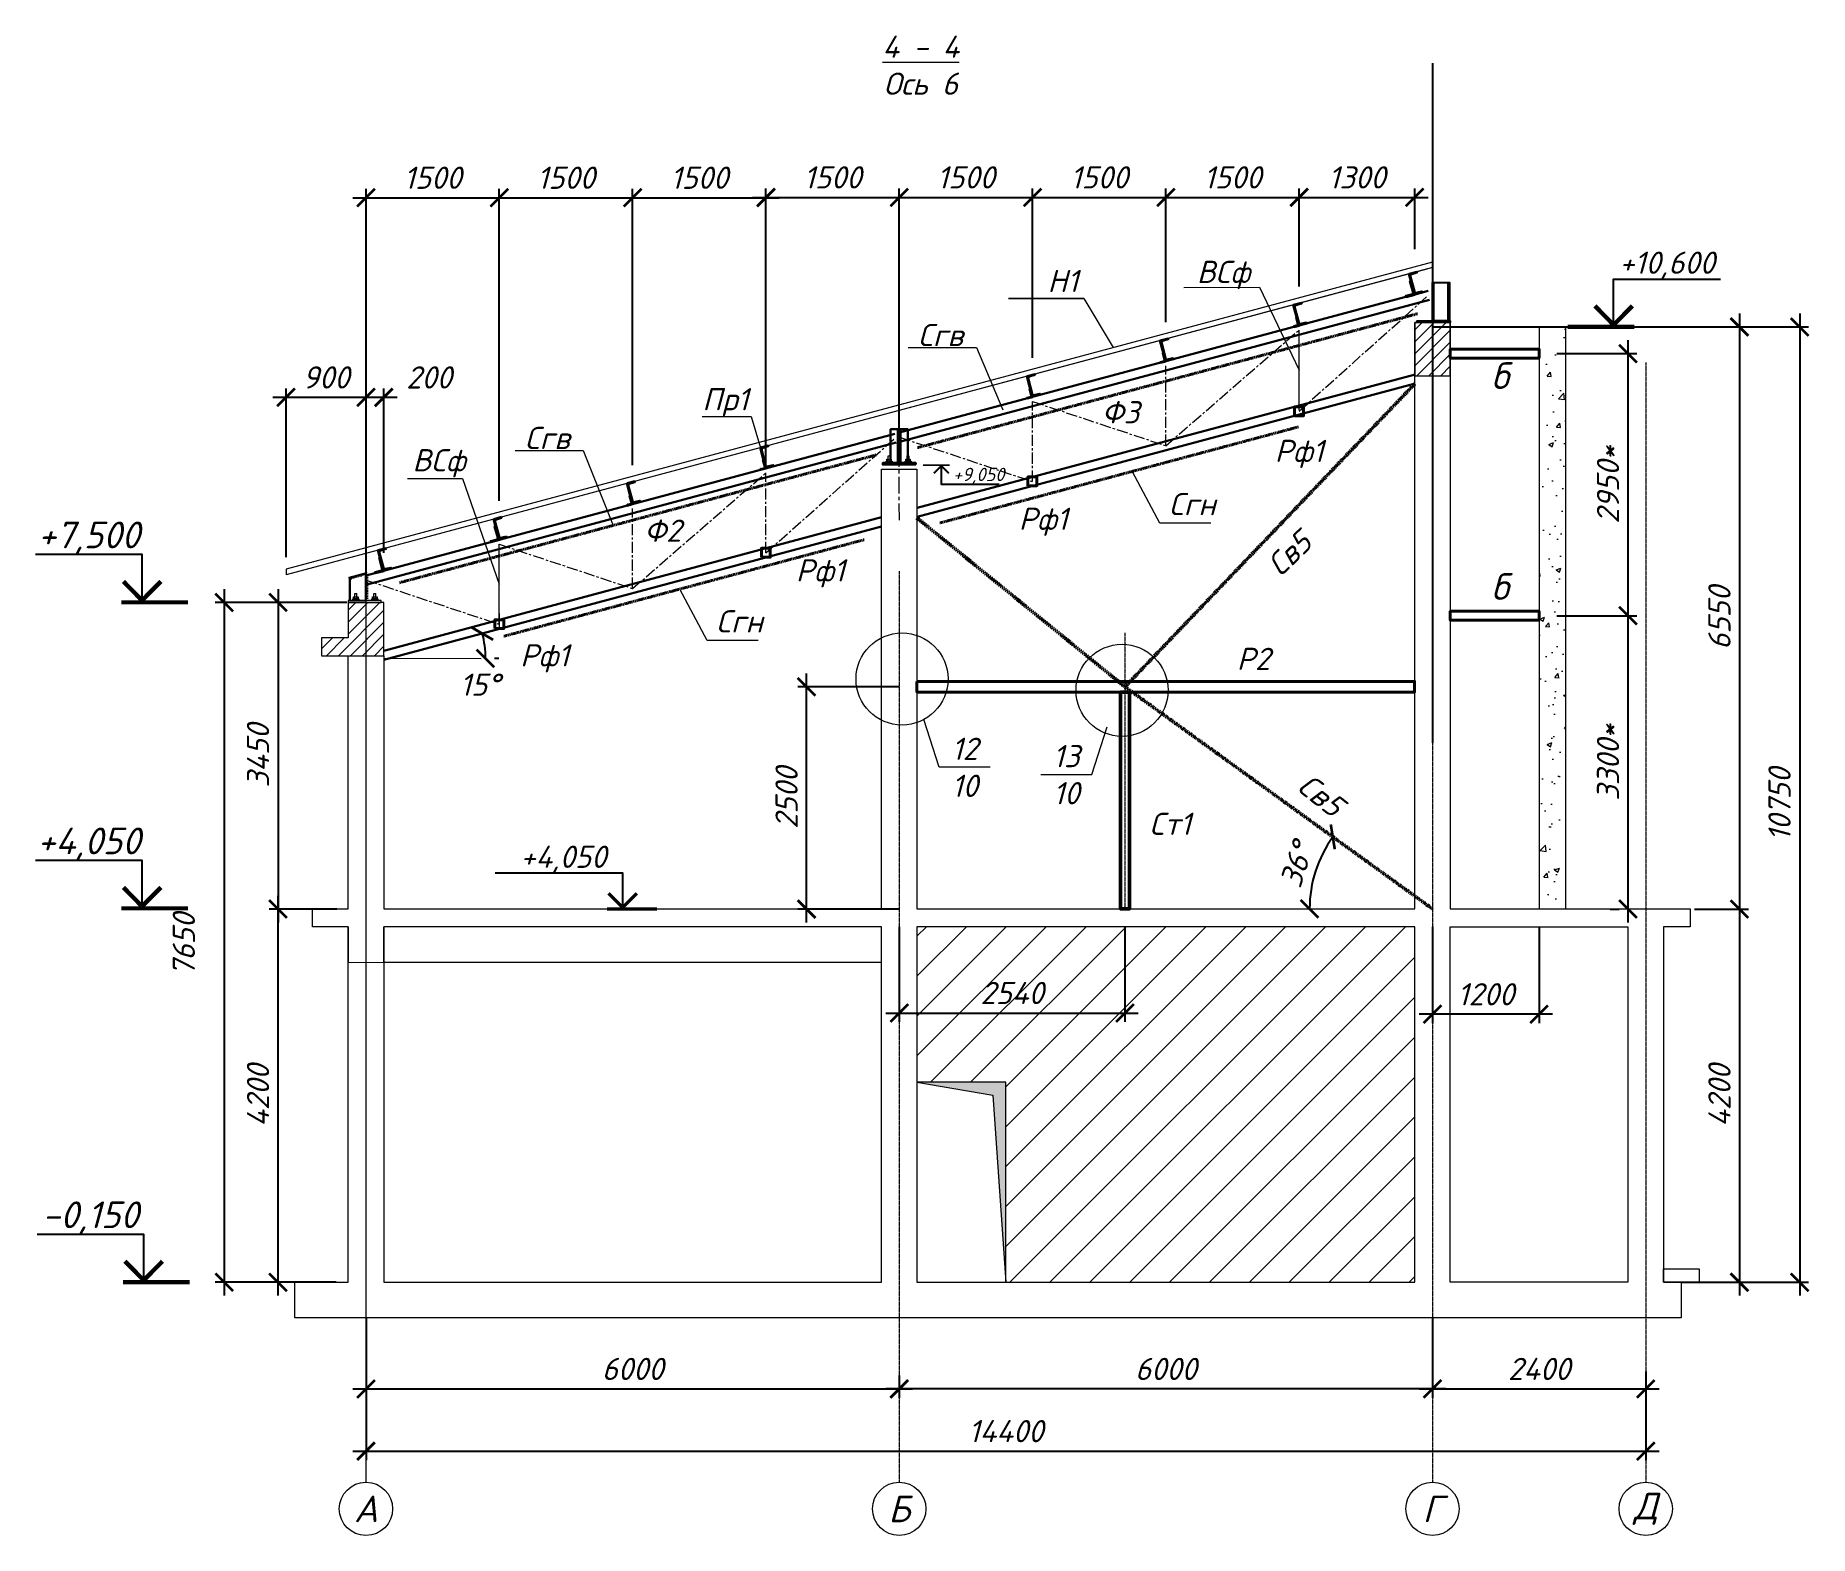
# Model space of a CAD drawing. Header units: millimetres. Extents: x -36573 to 311597, y -155058 to 0.
# Drawn here: x 291636 to 311597, y -123408 to -106528 of the extents above; entities that cross this region are included whole.
import ezdxf

# ---------------------------------------------------------------- set-up
doc = ezdxf.new("R2010")
doc.units = ezdxf.units.MM
doc.header["$MEASUREMENT"] = 0
doc.linetypes.add('CENTERX2', pattern=[4, 2.5, -0.5, 0.5, -0.5])
doc.linetypes.add('HIDDEN2', pattern=[4.7625, 3.175, -1.5875])
doc.layers.get('0').update_dxf_attribs({"lineweight": 5})
doc.layers.add('! Профлист', color=7, linetype='Continuous')
doc.layers.add('k_ Отметки', color=251, linetype='Continuous')
for name, color, linetype, lineweight in [('! Распорки', 7, 'Continuous', 40), ('!Вертикальные связи', 7, 'CENTERX2', 50), ('!Прогоны', 7, 'Continuous', 35), ('!Связи покрытия', 84, 'CENTERX2', 40), ('!Стойки фахверка', 7, 'Continuous', 50), ('!Фермы', 7, 'Continuous', 40), ('k_ Выноски', 7, 'Continuous', 13), ('k_ Металл', 7, 'Continuous', 30), ('k_ Осевая', 8, 'CENTERX2', 9), ('k_ Осевые размеры', 251, 'Continuous', 5), ('k_ Размеры', 7, 'Continuous', 15), ('k_ Штриховка', 253, 'Continuous', 5), ('Линия пунктир', 190, 'HIDDEN2', 9), ('Линия Тонкая', 252, 'Continuous', 9), ('Перекр. 0.000_ РАЗМ', 7, 'Continuous', 13), ('сварка', 7, 'Continuous', 13)]:
    doc.layers.add(name, color=color, linetype=linetype, lineweight=lineweight)
doc.layers.add('NoPrint', color=18, linetype='Continuous', plot=False)
doc.styles.add('STEP PR', font='isocpeui.ttf')
doc.dimstyles.new('STEP PR', dxfattribs={"dimscale": 100, "dimtxt": 2.5, "dimasz": 2, "dimexe": 1, "dimexo": 2, "dimgap": 1, "dimtad": 1, "dimdec": 4, "dimlfac": -1, "dimtxsty": 'STEP PR', "dimblk": 'ARCHTICK', "dimcen": 2, "dimdle": 1.5, "dimclrt": 7, "dimadec": 0, "dimazin": 0, "dimtfac": 1, "dimtdec": 4, "dimtmove": 1, "dimatfit": 3, "dimldrblk": 'DOTSMALL', "dimfxl": 1, "dimtolj": 1, "dimtzin": 0, "dimarcsym": 0})
doc.dimstyles.new('STEP PR 10', dxfattribs={"dimscale": 10, "dimtxt": 2.5, "dimasz": 2, "dimexe": 1.5, "dimexo": 1.5, "dimgap": 1, "dimtad": 1, "dimdec": 0, "dimlfac": -1, "dimdsep": 46, "dimtxsty": 'STEP PR', "dimblk": 'ARCHTICK', "dimcen": 2, "dimdle": 1.5, "dimclrt": 256, "dimadec": 0, "dimazin": 0, "dimtfac": 1, "dimtdec": 0, "dimtofl": 0, "dimtmove": 1, "dimatfit": 3, "dimfxl": 1, "dimtolj": 1, "dimtzin": 0, "dimarcsym": 0})

msp = doc.modelspace()

# ---------------------------------------------------------------- texts
at = {"layer": 'k_ Выноски', "attachment_point": 5, "style": 'STEP PR'}
for s, insert, char_height in [('\\A1;{\\fISOCPEUR|b1|i1|c204|p34;Н1}', (303196.49057, -109290.52922), 250), ('\\A1;{\\fISOCPEUR|b1|i1|c204|p34;ВСф}', (305002.23455, -109221.73263), 250), ('\\A1;{\\fISOCPEUR|b1|i1|c204|p34;Сгв}', (301819.28495, -109899.01473), 250), ('\\A1;{\\fISOCPEUR|b1|i1|c204|p34;б}', (308114.15676, -110356.37308), 300), ('\\A1;{\\fISOCPEUR|b1|i1|c204|p34;Пр1}', (299398.55253, -110655.33736), 250), ('\\A1;{\\fISOCPEUR|b1|i1|c204|p34;Ф3}', (303844.79494, -110767.76164), 250), ('\\A1;{\\fISOCPEUR|b1|i1|c204|p34;Сгв}', (297394.72134, -111057.2644), 250), ('\\A1;{\\fISOCPEUR|b1|i1|c204|p34;ВСф}', (296175.92429, -111341.53904), 250), ('\\A1;{\\fISOCPEUR|b1|i1|c204|p34;Рф1}', (305854.66423, -111236.65075), 250), ('\\A1;{\\fISOCPEUR|b1|i1|c204|p34;Сгн}', (304651.50501, -111801.53218), 250), ('\\A1;{\\fISOCPEUR|b1|i1|c204|p34;Ф2}', (298693.85932, -112100.63899), 250), ('\\A1;{\\fISOCPEUR|b1|i1|c204|p34;Рф1}', (302974.47806, -112000.31734), 250), ('\\A1;{\\fISOCPEUR|b1|i1|c204|p34;Рф1}', (300466.82822, -112580.8235), 250), ('\\A1;{\\fISOCPEUR|b1|i1|c204|p34;б}', (308114.15676, -112728.97543), 300), ('\\A1;{\\fISOCPEUR|b1|i1|c204|p34;Сгн}', (299556.9985, -113120.51722), 250), ('\\A1;{\\fISOCPEUR|b1|i1|c204|p34;Рф1}', (297364.71633, -113536.95266), 250), ('\\A1;{\\fISOCPEUR|b1|i1|c204|p34;Р2}', (305340.45236, -113543.12997), 250), ('\\A1;{\\fISOCPEUR|b1|i1|c204|p34;12\\P10}', (302091.79302, -114763.46812), 250), ('\\A1;{\\fISOCPEUR|b1|i1|c204|p34;13\\P10}', (303234.60512, -114846.075), 250), ('\\A1;{\\fISOCPEUR|b1|i1|c204|p34;Ст1}', (304404.00921, -115399.21672), 250)]:
    msp.add_mtext(s, dxfattribs=dict(at, insert=insert, char_height=char_height))
at = {"layer": 'k_ Выноски', "char_height": 250, "attachment_point": 5, "style": 'STEP PR'}
for insert, rotation in [((305743.94643, -112357.75042), 44.014488612), ((306100.0975, -115076.77411), 321.818111933)]:
    msp.add_mtext('\\A1;{\\fISOCPEUR|b1|i1|c204|p34;Св5}', dxfattribs=dict(at, insert=insert, rotation=rotation))
at = {"layer": 'k_ Осевая', "linetype": 'ByBlock', "char_height": 300, "width": 484.8732214, "attachment_point": 5, "style": 'STEP PR'}
for s, insert in [('А', (295354.66423, -123107.66006)), ('Б', (301354.66423, -123107.66006)), ('Г', (307354.66423, -123107.66006)), ('Д', (309754.66423, -123107.66006))]:
    msp.add_mtext(s, dxfattribs=dict(at, insert=insert))
at = {"layer": 'k_ Отметки', "linetype": 'ByBlock', "attachment_point": 8, "style": 'STEP PR'}
for s, insert, char_height, width in [('+10,600', (309994.05891, -109268.4184), 250, 1318.9045561), ('+7,500', (292236.0007, -112368.4184), 300, 1088.0962588), ('+4,050', (292236.0007, -115811.60881), 300, 1088.0962588), ('+4,050', (297575.37746, -115953.22881), 250, 1318.9045561), ('-0,150', (292253.49396, -120018.4184), 300, 1088.0962588)]:
    msp.add_mtext(s, dxfattribs=dict(at, insert=insert, char_height=char_height, width=width))
at = {"layer": 'NoPrint', "linetype": 'ByBlock', "insert": (302248.89003, -111577.60182), "char_height": 150, "width": 527.5618224, "attachment_point": 8, "style": 'STEP PR'}
msp.add_mtext('+9,050 ', dxfattribs=at)
at = {"layer": 'Перекр. 0.000_ РАЗМ', "insert": (301597.34307, -106862.53747), "char_height": 250, "attachment_point": 5, "style": 'STEP PR'}
msp.add_mtext('\\A1;{\\fISOCPEUR|b1|i1|c204|p34;\\L4 - 4\\P}Ось 6{\\H1.8333x; }', dxfattribs=at)

# ---------------------------------------------------------------- blocks, each defined once
blk = doc.blocks.new('_ArchTick')
at = {"color": 0, "linetype": 'ByBlock', "const_width": 0.15}
blk.add_lwpolyline([(-0.5, -0.5), (0.5, 0.5)], dxfattribs=at)
blk = doc.blocks.new('*D3529')
at = {"layer": 'Defpoints', "color": 0, "transparency": 16777216}
for p in [(295355, -120758), (301355, -121408), (301355, -121758)]:
    blk.add_point(p, dxfattribs=at)
at = {"layer": 'k_ Осевые размеры', "color": 0, "lineweight": -2, "transparency": 16777216}
for p, q in [((295355, -120958), (295355, -121858)), ((295205, -121758), (301505, -121758)), ((301355, -121608), (301355, -121858))]:
    blk.add_line(p, q, dxfattribs=at)
at = {"layer": 'k_ Осевые размеры', "color": 0, "lineweight": -2, "transparency": 16777216, "xscale": 200, "yscale": 200, "zscale": 200, "rotation": 180}
blk.add_blockref('_ArchTick', (295355, -121758), dxfattribs=at)
at = {"layer": 'k_ Осевые размеры', "color": 0, "lineweight": -2, "transparency": 16777216, "xscale": 200, "yscale": 200, "zscale": 200}
blk.add_blockref('_ArchTick', (301355, -121758), dxfattribs=at)
at = {"layer": 'k_ Осевые размеры', "color": 7, "transparency": 16777216, "insert": (298355, -121533), "char_height": 250, "attachment_point": 5, "style": 'STEP PR'}
blk.add_mtext('\\A1;6000', dxfattribs=at)
blk = doc.blocks.new('_DotSmall')
at = {"color": 0, "linetype": 'ByBlock', "const_width": 0.5}
blk.add_lwpolyline([(-0.0625, 0, 1), (0.0625, 0, 1)], format="xyb", close=True, dxfattribs=at)
blk = doc.blocks.new('*D3530')
at = {"layer": 'Defpoints', "color": 0, "transparency": 16777216}
for p in [(295355, -120758), (309755, -121361), (309755, -122458)]:
    blk.add_point(p, dxfattribs=at)
at = {"layer": 'k_ Осевые размеры', "color": 0, "lineweight": -2, "transparency": 16777216}
for p, q in [((295355, -120958), (295355, -122558)), ((309755, -121561), (309755, -122558)), ((295205, -122458), (309905, -122458))]:
    blk.add_line(p, q, dxfattribs=at)
at = {"layer": 'k_ Осевые размеры', "color": 0, "lineweight": -2, "transparency": 16777216, "xscale": 200, "yscale": 200, "zscale": 200, "rotation": 180}
blk.add_blockref('_ArchTick', (295355, -122458), dxfattribs=at)
at = {"layer": 'k_ Осевые размеры', "color": 0, "lineweight": -2, "transparency": 16777216, "xscale": 200, "yscale": 200, "zscale": 200}
blk.add_blockref('_ArchTick', (309755, -122458), dxfattribs=at)
at = {"layer": 'k_ Осевые размеры', "color": 7, "transparency": 16777216, "insert": (302555, -122233), "char_height": 250, "attachment_point": 5, "style": 'STEP PR'}
blk.add_mtext('\\A1;14400', dxfattribs=at)
blk = doc.blocks.new('*D3531')
at = {"layer": 'Defpoints', "color": 0, "transparency": 16777216}
for p in [(307155, -109808), (310105, -116358), (310809, -116358)]:
    blk.add_point(p, dxfattribs=at)
at = {"layer": 'Перекр. 0.000_ РАЗМ', "color": 0, "lineweight": -2, "transparency": 16777216}
for p, q in [((310809, -109658), (310809, -116508)), ((307355, -109808), (310909, -109808)), ((310305, -116358), (310909, -116358))]:
    blk.add_line(p, q, dxfattribs=at)
at = {"layer": 'Перекр. 0.000_ РАЗМ', "color": 0, "lineweight": -2, "transparency": 16777216, "xscale": 200, "yscale": 200, "zscale": 200}
for p, rotation in [((310809, -109808), 90), ((310809, -116358), 270)]:
    blk.add_blockref('_ArchTick', p, dxfattribs=dict(at, rotation=rotation))
at = {"layer": 'Перекр. 0.000_ РАЗМ', "color": 7, "transparency": 16777216, "insert": (310584, -113083), "char_height": 250, "attachment_point": 5, "rotation": 90, "style": 'STEP PR'}
blk.add_mtext('\\A1;6550', dxfattribs=at)
blk = doc.blocks.new('*D3532')
at = {"layer": 'Defpoints', "color": 0, "transparency": 16777216}
for p in [(310105, -116358), (309955, -120558), (310809, -120558)]:
    blk.add_point(p, dxfattribs=at)
at = {"layer": 'Перекр. 0.000_ РАЗМ', "color": 0, "lineweight": -2, "transparency": 16777216}
for p, q in [((310305, -116358), (310909, -116358)), ((310809, -116208), (310809, -120708)), ((310155, -120558), (310909, -120558))]:
    blk.add_line(p, q, dxfattribs=at)
at = {"layer": 'Перекр. 0.000_ РАЗМ', "color": 0, "lineweight": -2, "transparency": 16777216, "xscale": 200, "yscale": 200, "zscale": 200}
for p, rotation in [((310809, -116358), 90), ((310809, -120558), 270)]:
    blk.add_blockref('_ArchTick', p, dxfattribs=dict(at, rotation=rotation))
at = {"layer": 'Перекр. 0.000_ РАЗМ', "color": 7, "transparency": 16777216, "insert": (310584, -118458), "char_height": 250, "attachment_point": 5, "rotation": 90, "style": 'STEP PR'}
blk.add_mtext('\\A1;4200', dxfattribs=at)
blk = doc.blocks.new('*D3533')
at = {"layer": 'Defpoints', "color": 0, "transparency": 16777216}
for p in [(295340, -112908), (294365, -116358), (295155, -116358)]:
    blk.add_point(p, dxfattribs=at)
at = {"layer": 'Перекр. 0.000_ РАЗМ', "color": 0, "lineweight": -2, "transparency": 16777216}
for p, q in [((294365, -112758), (294365, -116508)), ((295140, -112908), (294265, -112908)), ((294955, -116358), (294265, -116358))]:
    blk.add_line(p, q, dxfattribs=at)
at = {"layer": 'Перекр. 0.000_ РАЗМ', "color": 0, "lineweight": -2, "transparency": 16777216, "xscale": 200, "yscale": 200, "zscale": 200}
for p, rotation in [((294365, -112908), 90), ((294365, -116358), 270)]:
    blk.add_blockref('_ArchTick', p, dxfattribs=dict(at, rotation=rotation))
at = {"layer": 'Перекр. 0.000_ РАЗМ', "color": 7, "transparency": 16777216, "insert": (294140, -114633), "char_height": 250, "attachment_point": 5, "rotation": 90, "style": 'STEP PR'}
blk.add_mtext('\\A1;3450', dxfattribs=at)
blk = doc.blocks.new('*D3534')
at = {"layer": 'Defpoints', "color": 0, "transparency": 16777216}
for p in [(295155, -112908), (293759, -120558), (295053, -120558)]:
    blk.add_point(p, dxfattribs=at)
at = {"layer": 'Перекр. 0.000_ РАЗМ', "color": 0, "lineweight": -2, "transparency": 16777216}
for p, q in [((293759, -112758), (293759, -120708)), ((294955, -112908), (293659, -112908)), ((294853, -120558), (293659, -120558))]:
    blk.add_line(p, q, dxfattribs=at)
at = {"layer": 'Перекр. 0.000_ РАЗМ', "color": 0, "lineweight": -2, "transparency": 16777216, "xscale": 200, "yscale": 200, "zscale": 200}
for p, rotation in [((293759, -112908), 90), ((293759, -120558), 270)]:
    blk.add_blockref('_ArchTick', p, dxfattribs=dict(at, rotation=rotation))
at = {"layer": 'Перекр. 0.000_ РАЗМ', "color": 7, "transparency": 16777216, "insert": (293305, -116758), "char_height": 250, "attachment_point": 5, "rotation": 90, "style": 'STEP PR'}
blk.add_mtext('\\A1;7650', dxfattribs=at)
blk = doc.blocks.new('*D3535')
at = {"layer": 'Defpoints', "color": 0, "transparency": 16777216}
for p in [(307355, -120758), (301355, -121408), (301355, -121758)]:
    blk.add_point(p, dxfattribs=at)
at = {"layer": 'k_ Осевые размеры', "color": 0, "lineweight": -2, "transparency": 16777216}
for p, q in [((307355, -120958), (307355, -121858)), ((307505, -121758), (301205, -121758)), ((301355, -121608), (301355, -121858))]:
    blk.add_line(p, q, dxfattribs=at)
at = {"layer": 'k_ Осевые размеры', "color": 0, "lineweight": -2, "transparency": 16777216, "xscale": 200, "yscale": 200, "zscale": 200, "rotation": 180}
blk.add_blockref('_ArchTick', (301355, -121758), dxfattribs=at)
at = {"layer": 'k_ Осевые размеры', "color": 0, "lineweight": -2, "transparency": 16777216, "xscale": 200, "yscale": 200, "zscale": 200}
blk.add_blockref('_ArchTick', (307355, -121758), dxfattribs=at)
at = {"layer": 'k_ Осевые размеры', "color": 7, "transparency": 16777216, "insert": (304355, -121533), "char_height": 250, "attachment_point": 5, "style": 'STEP PR'}
blk.add_mtext('\\A1;6000', dxfattribs=at)
blk = doc.blocks.new('*D3536')
at = {"layer": 'Defpoints', "color": 0, "transparency": 16777216}
for p in [(307355, -120958), (309755, -121564), (309755, -121758)]:
    blk.add_point(p, dxfattribs=at)
at = {"layer": 'k_ Осевые размеры', "color": 0, "lineweight": -2, "transparency": 16777216}
for p, q in [((307355, -121158), (307355, -121858)), ((307205, -121758), (309905, -121758)), ((309755, -121764), (309755, -121858))]:
    blk.add_line(p, q, dxfattribs=at)
at = {"layer": 'k_ Осевые размеры', "color": 0, "lineweight": -2, "transparency": 16777216, "xscale": 200, "yscale": 200, "zscale": 200, "rotation": 180}
blk.add_blockref('_ArchTick', (307355, -121758), dxfattribs=at)
at = {"layer": 'k_ Осевые размеры', "color": 0, "lineweight": -2, "transparency": 16777216, "xscale": 200, "yscale": 200, "zscale": 200}
blk.add_blockref('_ArchTick', (309755, -121758), dxfattribs=at)
at = {"layer": 'k_ Осевые размеры', "color": 7, "transparency": 16777216, "insert": (308555, -121533), "char_height": 250, "attachment_point": 5, "style": 'STEP PR'}
blk.add_mtext('\\A1;2400', dxfattribs=at)
blk = doc.blocks.new('*D3537')
at = {"layer": 'Defpoints', "color": 0, "transparency": 16777216}
for p in [(307555, -109808), (310155, -120558), (311487, -120558)]:
    blk.add_point(p, dxfattribs=at)
at = {"layer": 'Перекр. 0.000_ РАЗМ', "color": 0, "lineweight": -2, "transparency": 16777216}
for p, q in [((311487, -109658), (311487, -120708)), ((307755, -109808), (311587, -109808)), ((310355, -120558), (311587, -120558))]:
    blk.add_line(p, q, dxfattribs=at)
at = {"layer": 'Перекр. 0.000_ РАЗМ', "color": 0, "lineweight": -2, "transparency": 16777216, "xscale": 200, "yscale": 200, "zscale": 200}
for p, rotation in [((311487, -109808), 90), ((311487, -120558), 270)]:
    blk.add_blockref('_ArchTick', p, dxfattribs=dict(at, rotation=rotation))
at = {"layer": 'Перекр. 0.000_ РАЗМ', "color": 7, "transparency": 16777216, "insert": (311260, -115183), "char_height": 250, "attachment_point": 5, "rotation": 90, "style": 'STEP PR'}
blk.add_mtext('\\A1;10750', dxfattribs=at)
blk = doc.blocks.new('*D3538')
at = {"layer": 'Defpoints', "color": 0, "transparency": 16777216}
for p in [(301355, -116358), (303895, -116358), (303895, -117528)]:
    blk.add_point(p, dxfattribs=at)
at = {"layer": 'Перекр. 0.000_ РАЗМ', "color": 0, "lineweight": -2, "transparency": 16777216}
for p, q in [((301355, -116558), (301355, -117628)), ((303895, -116558), (303895, -117628)), ((301205, -117528), (304045, -117528))]:
    blk.add_line(p, q, dxfattribs=at)
at = {"layer": 'Перекр. 0.000_ РАЗМ', "color": 0, "lineweight": -2, "transparency": 16777216, "xscale": 200, "yscale": 200, "zscale": 200, "rotation": 180}
blk.add_blockref('_ArchTick', (301355, -117528), dxfattribs=at)
at = {"layer": 'Перекр. 0.000_ РАЗМ', "color": 0, "lineweight": -2, "transparency": 16777216, "xscale": 200, "yscale": 200, "zscale": 200}
blk.add_blockref('_ArchTick', (303895, -117528), dxfattribs=at)
at = {"layer": 'Перекр. 0.000_ РАЗМ', "color": 7, "transparency": 16777216, "insert": (302625, -117303), "char_height": 250, "attachment_point": 5, "style": 'STEP PR'}
blk.add_mtext('\\A1;2540', dxfattribs=at)
blk = doc.blocks.new('*D3539')
at = {"layer": 'Defpoints', "color": 0, "transparency": 16777216}
for p in [(300312, -113858), (301555, -113858), (301555, -116358)]:
    blk.add_point(p, dxfattribs=at)
at = {"layer": 'Перекр. 0.000_ РАЗМ', "color": 0, "lineweight": -2, "transparency": 16777216}
for p, q in [((300312, -116508), (300312, -113708)), ((301355, -113858), (300212, -113858)), ((301355, -116358), (300212, -116358))]:
    blk.add_line(p, q, dxfattribs=at)
at = {"layer": 'Перекр. 0.000_ РАЗМ', "color": 0, "lineweight": -2, "transparency": 16777216, "xscale": 200, "yscale": 200, "zscale": 200}
for p, rotation in [((300312, -113858), 90), ((300312, -116358), 270)]:
    blk.add_blockref('_ArchTick', p, dxfattribs=dict(at, rotation=rotation))
at = {"layer": 'Перекр. 0.000_ РАЗМ', "color": 7, "transparency": 16777216, "insert": (300087, -115108), "char_height": 250, "attachment_point": 5, "rotation": 90, "style": 'STEP PR'}
blk.add_mtext('\\A1;2500', dxfattribs=at)
blk = doc.blocks.new('*D3540')
at = {"layer": 'Defpoints', "color": 0, "transparency": 16777216}
for p in [(307355, -116358), (308555, -116357), (307355, -117542)]:
    blk.add_point(p, dxfattribs=at)
at = {"layer": 'Перекр. 0.000_ РАЗМ', "color": 0, "lineweight": -2, "transparency": 16777216}
for p, q in [((307355, -116558), (307355, -117642)), ((308555, -116557), (308555, -117642)), ((308705, -117542), (307205, -117542))]:
    blk.add_line(p, q, dxfattribs=at)
at = {"layer": 'Перекр. 0.000_ РАЗМ', "color": 0, "lineweight": -2, "transparency": 16777216, "xscale": 200, "yscale": 200, "zscale": 200, "rotation": 180}
blk.add_blockref('_ArchTick', (307355, -117542), dxfattribs=at)
at = {"layer": 'Перекр. 0.000_ РАЗМ', "color": 0, "lineweight": -2, "transparency": 16777216, "xscale": 200, "yscale": 200, "zscale": 200}
blk.add_blockref('_ArchTick', (308555, -117542), dxfattribs=at)
at = {"layer": 'Перекр. 0.000_ РАЗМ', "color": 7, "transparency": 16777216, "insert": (307955, -117317), "char_height": 250, "attachment_point": 5, "style": 'STEP PR'}
blk.add_mtext('\\A1;1200', dxfattribs=at)
blk = doc.blocks.new('*U3521')
blk.add_lwpolyline([(2.82, 0.23), (2.82, 5.39), (14.83, 5.39)])
at = {"const_width": 0.5}
blk.add_lwpolyline([(4.94, 2.36), (2.82, 0.23), (0.7, 2.36)], dxfattribs=at)
blk.add_lwpolyline([(5.16, 0, 0.469, 0.469, 0), (-2.34, 0, 0.469, 0.469, 0), (-2.34, 0, 0, 0.75, 0), (-2.34, 0, 0, 0, 0), (-2.34, 0, 0, 0, 0)], format="xyseb")
blk = doc.blocks.new('*U3522')
blk.add_lwpolyline([(5.16, 0, 0.469, 0.469, 0), (-2.34, 0, 0.469, 0.469, 0), (-2.34, 0, 0, 0.75, 0), (-2.34, 0, 0, 0, 0), (-2.34, 0, 0, 0, 0)], format="xyseb")
at = {"const_width": 0.5}
blk.add_lwpolyline([(4.94, -2.36), (2.82, -0.23), (0.7, -2.36)], dxfattribs=at)
blk.add_lwpolyline([(2.82, -0.23), (2.82, -5.39), (19.12, -5.39)])
blk = doc.blocks.new('*U815')
for p, q in [((0, 0), (0, 240)), ((0, 240), (90, 240)), ((6, 22), (6, 218)), ((86, 232), (16, 228)), ((90, 240), (90, 236)), ((90, 0), (0, 0)), ((86, 8), (16, 12)), ((90, 4), (90, 0))]:
    blk.add_line(p, q)
for centre, radius, start, end in [((16, 218), 10.5, 92.7024, 180), ((86, 236), 4, 272.7024, 360), ((16, 22), 10.5, 180, 267.2976), ((86, 4), 4, 0, 87.2976)]:
    blk.add_arc(centre, radius, start, end)
blk = doc.blocks.new('*U814')
at = {"color": 0, "linetype": 'ByBlock', "lineweight": -2}
for p, q in [((-100, 0), (-100, 5)), ((-100, 0), (0, 0)), ((-96, 9), (-22, 9)), ((-9, 22), (-9, 156)), ((0, 160), (-5, 160)), ((0, 0), (0, 160))]:
    blk.add_line(p, q, dxfattribs=at)
for centre, radius, start, end in [((-96, 5), 4.3, 90, 180), ((-22, 22), 13, 270, 0), ((-5, 156), 4.3, 89.045, 179.9778)]:
    blk.add_arc(centre, radius, start, end, dxfattribs=at)
blk = doc.blocks.new('*U813')
at = {"color": 0, "linetype": 'ByBlock', "lineweight": -2}
for p, q in [((-63, 0), (-63, 3)), ((-63, 0), (0, 0)), ((-60, 6), (-16, 6)), ((-6, 16), (-6, 97)), ((0, 100), (-3, 100)), ((0, 0), (0, 100))]:
    blk.add_line(p, q, dxfattribs=at)
for centre, radius, start, end in [((-60, 3), 3.3, 90, 180), ((-16, 16), 10, 270, 0), ((-3, 97), 3.3, 89.045, 179.9778)]:
    blk.add_arc(centre, radius, start, end, dxfattribs=at)
blk = doc.blocks.new('*U824')
for points in [[(0, -0.5), (0, 0.5)], [(1, -0.5), (1, 0.5)], [(2, -0.5), (2, 0.5)], [(3, -0.5), (3, 0.5)], [(4, -0.5), (4, 0.5)], [(5, -0.5), (5, 0.5)], [(6, -0.5), (6, 0.5)], [(7, -0.5), (7, 0.5)], [(8, -0.5), (8, 0.5)], [(9, -0.5), (9, 0.5)], [(10, -0.5), (10, 0.5)], [(11, -0.5), (11, 0.5)], [(12, -0.5), (12, 0.5)], [(13, -0.5), (13, 0.5)], [(14, -0.5), (14, 0.5)]]:
    blk.add_lwpolyline(points)
blk = doc.blocks.new('*U806')
for points in [[(0, -0.5), (0, 0.5)], [(1, -0.5), (1, 0.5)], [(2, -0.5), (2, 0.5)], [(3, -0.5), (3, 0.5)], [(4, -0.5), (4, 0.5)], [(5, -0.5), (5, 0.5)], [(6, -0.5), (6, 0.5)], [(7, -0.5), (7, 0.5)]]:
    blk.add_lwpolyline(points)
blk = doc.blocks.new('*D3541')
at = {"layer": 'Defpoints', "color": 0, "transparency": 16777216}
for p in [(294455, -110601), (295355, -112356), (294455, -112597)]:
    blk.add_point(p, dxfattribs=at)
at = {"layer": 'Перекр. 0.000_ РАЗМ', "color": 0, "lineweight": -2, "transparency": 16777216}
for p, q in [((294455, -112397), (294455, -110501)), ((295355, -112156), (295355, -110501)), ((295505, -110601), (294305, -110601))]:
    blk.add_line(p, q, dxfattribs=at)
at = {"layer": 'Перекр. 0.000_ РАЗМ', "color": 0, "lineweight": -2, "transparency": 16777216, "xscale": 200, "yscale": 200, "zscale": 200, "rotation": 180}
blk.add_blockref('_ArchTick', (294455, -110601), dxfattribs=at)
at = {"layer": 'Перекр. 0.000_ РАЗМ', "color": 0, "lineweight": -2, "transparency": 16777216, "xscale": 200, "yscale": 200, "zscale": 200}
blk.add_blockref('_ArchTick', (295355, -110601), dxfattribs=at)
at = {"layer": 'Перекр. 0.000_ РАЗМ', "color": 7, "transparency": 16777216, "insert": (294905, -110376), "char_height": 250, "attachment_point": 5, "style": 'STEP PR'}
blk.add_mtext('\\A1;900', dxfattribs=at)
blk = doc.blocks.new('*D3542')
at = {"layer": 'Defpoints', "color": 0, "transparency": 16777216}
for p in [(296855, -108354), (296855, -111965), (295355, -112825)]:
    blk.add_point(p, dxfattribs=at)
at = {"layer": 'Перекр. 0.000_ РАЗМ', "color": 0, "lineweight": -2, "transparency": 16777216}
for p, q in [((295205, -108354), (297005, -108354)), ((295355, -112625), (295355, -108254)), ((296855, -111765), (296855, -108254))]:
    blk.add_line(p, q, dxfattribs=at)
at = {"layer": 'Перекр. 0.000_ РАЗМ', "color": 0, "lineweight": -2, "transparency": 16777216, "xscale": 200, "yscale": 200, "zscale": 200, "rotation": 180}
blk.add_blockref('_ArchTick', (295355, -108354), dxfattribs=at)
at = {"layer": 'Перекр. 0.000_ РАЗМ', "color": 0, "lineweight": -2, "transparency": 16777216, "xscale": 200, "yscale": 200, "zscale": 200}
blk.add_blockref('_ArchTick', (296855, -108354), dxfattribs=at)
at = {"layer": 'Перекр. 0.000_ РАЗМ', "color": 7, "transparency": 16777216, "insert": (296105, -108129), "char_height": 250, "attachment_point": 5, "style": 'STEP PR'}
blk.add_mtext('\\A1;1500', dxfattribs=at)
blk = doc.blocks.new('*D3543')
at = {"layer": 'Defpoints', "color": 0, "transparency": 16777216}
for p in [(298355, -108354), (298355, -111563), (296855, -111965)]:
    blk.add_point(p, dxfattribs=at)
at = {"layer": 'Перекр. 0.000_ РАЗМ', "color": 0, "lineweight": -2, "transparency": 16777216}
for p, q in [((296705, -108354), (298505, -108354)), ((296855, -111765), (296855, -108254)), ((298355, -111363), (298355, -108254))]:
    blk.add_line(p, q, dxfattribs=at)
at = {"layer": 'Перекр. 0.000_ РАЗМ', "color": 0, "lineweight": -2, "transparency": 16777216, "xscale": 200, "yscale": 200, "zscale": 200, "rotation": 180}
blk.add_blockref('_ArchTick', (296855, -108354), dxfattribs=at)
at = {"layer": 'Перекр. 0.000_ РАЗМ', "color": 0, "lineweight": -2, "transparency": 16777216, "xscale": 200, "yscale": 200, "zscale": 200}
blk.add_blockref('_ArchTick', (298355, -108354), dxfattribs=at)
at = {"layer": 'Перекр. 0.000_ РАЗМ', "color": 7, "transparency": 16777216, "insert": (297605, -108129), "char_height": 250, "attachment_point": 5, "style": 'STEP PR'}
blk.add_mtext('\\A1;1500', dxfattribs=at)
blk = doc.blocks.new('*D3544')
at = {"layer": 'Defpoints', "color": 0, "transparency": 16777216}
for p in [(299855, -108354), (299855, -111161), (298355, -111563)]:
    blk.add_point(p, dxfattribs=at)
at = {"layer": 'Перекр. 0.000_ РАЗМ', "color": 0, "lineweight": -2, "transparency": 16777216}
for p, q in [((298205, -108354), (300005, -108354)), ((298355, -111363), (298355, -108254)), ((299855, -110961), (299855, -108254))]:
    blk.add_line(p, q, dxfattribs=at)
at = {"layer": 'Перекр. 0.000_ РАЗМ', "color": 0, "lineweight": -2, "transparency": 16777216, "xscale": 200, "yscale": 200, "zscale": 200, "rotation": 180}
blk.add_blockref('_ArchTick', (298355, -108354), dxfattribs=at)
at = {"layer": 'Перекр. 0.000_ РАЗМ', "color": 0, "lineweight": -2, "transparency": 16777216, "xscale": 200, "yscale": 200, "zscale": 200}
blk.add_blockref('_ArchTick', (299855, -108354), dxfattribs=at)
at = {"layer": 'Перекр. 0.000_ РАЗМ', "color": 7, "transparency": 16777216, "insert": (299105, -108129), "char_height": 250, "attachment_point": 5, "style": 'STEP PR'}
blk.add_mtext('\\A1;1500', dxfattribs=at)
blk = doc.blocks.new('*D3545')
at = {"layer": 'Defpoints', "color": 0, "transparency": 16777216}
for p in [(302855, -108350), (302855, -110357), (301355, -110759)]:
    blk.add_point(p, dxfattribs=at)
at = {"layer": 'Перекр. 0.000_ РАЗМ', "color": 0, "lineweight": -2, "transparency": 16777216}
for p, q in [((301205, -108350), (303005, -108350)), ((301355, -110559), (301355, -108250)), ((302855, -110157), (302855, -108250))]:
    blk.add_line(p, q, dxfattribs=at)
at = {"layer": 'Перекр. 0.000_ РАЗМ', "color": 0, "lineweight": -2, "transparency": 16777216, "xscale": 200, "yscale": 200, "zscale": 200, "rotation": 180}
blk.add_blockref('_ArchTick', (301355, -108350), dxfattribs=at)
at = {"layer": 'Перекр. 0.000_ РАЗМ', "color": 0, "lineweight": -2, "transparency": 16777216, "xscale": 200, "yscale": 200, "zscale": 200}
blk.add_blockref('_ArchTick', (302855, -108350), dxfattribs=at)
at = {"layer": 'Перекр. 0.000_ РАЗМ', "color": 7, "transparency": 16777216, "insert": (302105, -108125), "char_height": 250, "attachment_point": 5, "style": 'STEP PR'}
blk.add_mtext('\\A1;1500', dxfattribs=at)
blk = doc.blocks.new('*D3546')
at = {"layer": 'Defpoints', "color": 0, "transparency": 16777216}
for p in [(304355, -108350), (304355, -109955), (302855, -110357)]:
    blk.add_point(p, dxfattribs=at)
at = {"layer": 'Перекр. 0.000_ РАЗМ', "color": 0, "lineweight": -2, "transparency": 16777216}
for p, q in [((302705, -108350), (304505, -108350)), ((302855, -110157), (302855, -108250)), ((304355, -109755), (304355, -108250))]:
    blk.add_line(p, q, dxfattribs=at)
at = {"layer": 'Перекр. 0.000_ РАЗМ', "color": 0, "lineweight": -2, "transparency": 16777216, "xscale": 200, "yscale": 200, "zscale": 200, "rotation": 180}
blk.add_blockref('_ArchTick', (302855, -108350), dxfattribs=at)
at = {"layer": 'Перекр. 0.000_ РАЗМ', "color": 0, "lineweight": -2, "transparency": 16777216, "xscale": 200, "yscale": 200, "zscale": 200}
blk.add_blockref('_ArchTick', (304355, -108350), dxfattribs=at)
at = {"layer": 'Перекр. 0.000_ РАЗМ', "color": 7, "transparency": 16777216, "insert": (303605, -108125), "char_height": 250, "attachment_point": 5, "style": 'STEP PR'}
blk.add_mtext('\\A1;1500', dxfattribs=at)
blk = doc.blocks.new('*D3547')
at = {"layer": 'Defpoints', "color": 0, "transparency": 16777216}
for p in [(305855, -108350), (305855, -109553), (304355, -109955)]:
    blk.add_point(p, dxfattribs=at)
at = {"layer": 'Перекр. 0.000_ РАЗМ', "color": 0, "lineweight": -2, "transparency": 16777216}
for p, q in [((304205, -108350), (306005, -108350)), ((304355, -109755), (304355, -108250)), ((305855, -109353), (305855, -108250))]:
    blk.add_line(p, q, dxfattribs=at)
at = {"layer": 'Перекр. 0.000_ РАЗМ', "color": 0, "lineweight": -2, "transparency": 16777216, "xscale": 200, "yscale": 200, "zscale": 200, "rotation": 180}
blk.add_blockref('_ArchTick', (304355, -108350), dxfattribs=at)
at = {"layer": 'Перекр. 0.000_ РАЗМ', "color": 0, "lineweight": -2, "transparency": 16777216, "xscale": 200, "yscale": 200, "zscale": 200}
blk.add_blockref('_ArchTick', (305855, -108350), dxfattribs=at)
at = {"layer": 'Перекр. 0.000_ РАЗМ', "color": 7, "transparency": 16777216, "insert": (305105, -108125), "char_height": 250, "attachment_point": 5, "style": 'STEP PR'}
blk.add_mtext('\\A1;1500', dxfattribs=at)
blk = doc.blocks.new('*D3548')
at = {"layer": 'Defpoints', "color": 0, "transparency": 16777216}
for p in [(307155, -108350), (307155, -109132), (305855, -109553)]:
    blk.add_point(p, dxfattribs=at)
at = {"layer": 'Перекр. 0.000_ РАЗМ', "color": 0, "lineweight": -2, "transparency": 16777216}
for p, q in [((305705, -108350), (307305, -108350)), ((305855, -109353), (305855, -108250)), ((307155, -108932), (307155, -108250))]:
    blk.add_line(p, q, dxfattribs=at)
at = {"layer": 'Перекр. 0.000_ РАЗМ', "color": 0, "lineweight": -2, "transparency": 16777216, "xscale": 200, "yscale": 200, "zscale": 200, "rotation": 180}
blk.add_blockref('_ArchTick', (305855, -108350), dxfattribs=at)
at = {"layer": 'Перекр. 0.000_ РАЗМ', "color": 0, "lineweight": -2, "transparency": 16777216, "xscale": 200, "yscale": 200, "zscale": 200}
blk.add_blockref('_ArchTick', (307155, -108350), dxfattribs=at)
at = {"layer": 'Перекр. 0.000_ РАЗМ', "color": 7, "transparency": 16777216, "insert": (306505, -108125), "char_height": 250, "attachment_point": 5, "style": 'STEP PR'}
blk.add_mtext('\\A1;1300', dxfattribs=at)
blk = doc.blocks.new('*D3549')
at = {"layer": 'Defpoints', "color": 0, "transparency": 16777216}
for p in [(295355, -110601), (295355, -112542), (295555, -112550)]:
    blk.add_point(p, dxfattribs=at)
at = {"layer": 'Перекр. 0.000_ РАЗМ', "color": 0, "lineweight": -2, "transparency": 16777216}
for p, q in [((295355, -112342), (295355, -110501)), ((295555, -112350), (295555, -110501)), ((295705, -110601), (295205, -110601))]:
    blk.add_line(p, q, dxfattribs=at)
at = {"layer": 'Перекр. 0.000_ РАЗМ', "color": 0, "lineweight": -2, "transparency": 16777216, "xscale": 200, "yscale": 200, "zscale": 200, "rotation": 180}
blk.add_blockref('_ArchTick', (295355, -110601), dxfattribs=at)
at = {"layer": 'Перекр. 0.000_ РАЗМ', "color": 0, "lineweight": -2, "transparency": 16777216, "xscale": 200, "yscale": 200, "zscale": 200}
blk.add_blockref('_ArchTick', (295555, -110601), dxfattribs=at)
at = {"layer": 'Перекр. 0.000_ РАЗМ', "color": 7, "transparency": 16777216, "insert": (296064, -110376), "char_height": 250, "attachment_point": 5, "style": 'STEP PR'}
blk.add_mtext('\\A1;200', dxfattribs=at)
blk = doc.blocks.new('*D3550')
at = {"layer": 'Defpoints', "color": 0, "transparency": 16777216}
for p in [(301156, -112054), (296683, -113350), (295555, -113537), (295555, -113554), (296650, -113538)]:
    blk.add_point(p, dxfattribs=at)
at = {"layer": 'Перекр. 0.000_ РАЗМ', "color": 0, "lineweight": -2, "transparency": 16777216}
blk.add_line((296850, -113538), (296799, -113538), dxfattribs=at)
blk.add_arc((295620, -113537), 1080, 359.9586, 15, dxfattribs=at)
at = {"layer": 'Перекр. 0.000_ РАЗМ', "color": 0, "lineweight": -2, "transparency": 16777216, "xscale": 200, "yscale": 200, "zscale": 200}
for p, rotation in [((296663, -113258), 104.9999999999996), ((296699, -113538), 269.9586303006263)]:
    blk.add_blockref('_ArchTick', p, dxfattribs=dict(at, rotation=rotation))
at = {"layer": 'Перекр. 0.000_ РАЗМ', "color": 7, "transparency": 16777216, "insert": (296636, -113833), "char_height": 250, "attachment_point": 5, "style": 'STEP PR'}
blk.add_mtext('\\A1;15°', dxfattribs=at)
blk = doc.blocks.new('*D3551')
at = {"layer": 'Defpoints', "color": 0, "transparency": 16777216}
for p in [(294455, -110601), (295355, -112356), (294455, -112597)]:
    blk.add_point(p, dxfattribs=at)
at = {"layer": 'Перекр. 0.000_ РАЗМ', "color": 0, "lineweight": -2, "transparency": 16777216}
for p, q in [((294455, -112397), (294455, -110501)), ((295355, -112156), (295355, -110501)), ((295505, -110601), (294305, -110601))]:
    blk.add_line(p, q, dxfattribs=at)
at = {"layer": 'Перекр. 0.000_ РАЗМ', "color": 0, "lineweight": -2, "transparency": 16777216, "xscale": 200, "yscale": 200, "zscale": 200, "rotation": 180}
blk.add_blockref('_ArchTick', (294455, -110601), dxfattribs=at)
at = {"layer": 'Перекр. 0.000_ РАЗМ', "color": 0, "lineweight": -2, "transparency": 16777216, "xscale": 200, "yscale": 200, "zscale": 200}
blk.add_blockref('_ArchTick', (295355, -110601), dxfattribs=at)
at = {"layer": 'Перекр. 0.000_ РАЗМ', "color": 7, "transparency": 16777216, "insert": (294905, -110376), "char_height": 250, "attachment_point": 5, "style": 'STEP PR'}
blk.add_mtext('\\A1;900', dxfattribs=at)
blk = doc.blocks.new('*D3552')
at = {"layer": 'Defpoints', "color": 0, "transparency": 16777216}
for p in [(301355, -108350), (301355, -111157), (299855, -111559)]:
    blk.add_point(p, dxfattribs=at)
at = {"layer": 'Перекр. 0.000_ РАЗМ', "color": 0, "lineweight": -2, "transparency": 16777216}
for p, q in [((299705, -108350), (301505, -108350)), ((299855, -111359), (299855, -108250)), ((301355, -110957), (301355, -108250))]:
    blk.add_line(p, q, dxfattribs=at)
at = {"layer": 'Перекр. 0.000_ РАЗМ', "color": 0, "lineweight": -2, "transparency": 16777216, "xscale": 200, "yscale": 200, "zscale": 200, "rotation": 180}
blk.add_blockref('_ArchTick', (299855, -108350), dxfattribs=at)
at = {"layer": 'Перекр. 0.000_ РАЗМ', "color": 0, "lineweight": -2, "transparency": 16777216, "xscale": 200, "yscale": 200, "zscale": 200}
blk.add_blockref('_ArchTick', (301355, -108350), dxfattribs=at)
at = {"layer": 'Перекр. 0.000_ РАЗМ', "color": 7, "transparency": 16777216, "insert": (300605, -108125), "char_height": 250, "attachment_point": 5, "style": 'STEP PR'}
blk.add_mtext('\\A1;1500', dxfattribs=at)
blk = doc.blocks.new('*D3553')
at = {"layer": 'Defpoints', "color": 0, "transparency": 16777216}
for p in [(308555, -113058), (309555, -113058), (309555, -116358)]:
    blk.add_point(p, dxfattribs=at)
at = {"layer": 'Перекр. 0.000_ РАЗМ', "color": 0, "lineweight": -2, "transparency": 16777216}
for p, q in [((309555, -116508), (309555, -112908)), ((308755, -113058), (309655, -113058)), ((309355, -116358), (309455, -116358))]:
    blk.add_line(p, q, dxfattribs=at)
at = {"layer": 'Перекр. 0.000_ РАЗМ', "color": 0, "lineweight": -2, "transparency": 16777216, "xscale": 200, "yscale": 200, "zscale": 200}
for p, rotation in [((309555, -113058), 90), ((309555, -116358), 270)]:
    blk.add_blockref('_ArchTick', p, dxfattribs=dict(at, rotation=rotation))
at = {"layer": 'Перекр. 0.000_ РАЗМ', "color": 7, "transparency": 16777216, "insert": (309330, -114708), "char_height": 250, "attachment_point": 5, "rotation": 90, "style": 'STEP PR'}
blk.add_mtext('\\A1;3300*', dxfattribs=at)
blk = doc.blocks.new('*D3556')
at = {"layer": 'Defpoints', "color": 0, "linetype": 'Continuous', "ltscale": 100, "transparency": 16777216}
for p in [(303895, -113858), (306090, -115796), (301555, -116358), (307355, -116356), (307355, -116356)]:
    blk.add_point(p, dxfattribs=at)
at = {"layer": 'k_ Размеры', "color": 0, "linetype": 'Continuous', "lineweight": -2, "ltscale": 100, "transparency": 16777216}
blk.add_arc((307355, -116356), 1383, 144.1736, 180.0212, dxfattribs=at)
at = {"layer": 'k_ Размеры', "color": 0, "linetype": 'Continuous', "lineweight": -2, "ltscale": 100, "transparency": 16777216, "xscale": 200, "yscale": 200, "zscale": 200}
for p, rotation in [((306233, -115546), 54.17364167138559), ((305972, -116356), 270.021227055701)]:
    blk.add_blockref('_ArchTick', p, dxfattribs=dict(at, rotation=rotation))
at = {"layer": 'k_ Размеры', "linetype": 'Continuous', "ltscale": 100, "transparency": 16777216, "insert": (305824, -115861), "char_height": 250, "attachment_point": 5, "rotation": 72.0974, "style": 'STEP PR'}
blk.add_mtext('\\A1;36°', dxfattribs=at)
blk = doc.blocks.new('*U3517')
blk.add_lwpolyline([(2.82, 0.23), (2.82, 5.39), (-16.3, 5.39)])
blk.add_lwpolyline([(0.48, 0, 0.469, 0.469, 0), (7.98, 0, 0.469, 0.469, 0), (7.98, 0, 0, 0.75, 0), (7.98, 0, 0, 0, 0), (7.98, 0, 0, 0, 0)], format="xyseb")
at = {"const_width": 0.5}
blk.add_lwpolyline([(4.94, 2.36), (2.82, 0.23), (0.7, 2.36)], dxfattribs=at)
blk = doc.blocks.new('*D3554')
at = {"layer": 'Defpoints', "color": 0, "transparency": 16777216}
for p in [(308555, -110108), (309555, -110108), (309555, -113058)]:
    blk.add_point(p, dxfattribs=at)
at = {"layer": 'Перекр. 0.000_ РАЗМ', "color": 0, "lineweight": -2, "transparency": 16777216}
for p, q in [((309555, -113208), (309555, -109958)), ((308755, -110108), (309655, -110108)), ((309355, -113058), (309455, -113058))]:
    blk.add_line(p, q, dxfattribs=at)
at = {"layer": 'Перекр. 0.000_ РАЗМ', "color": 0, "lineweight": -2, "transparency": 16777216, "xscale": 200, "yscale": 200, "zscale": 200}
for p, rotation in [((309555, -110108), 90), ((309555, -113058), 270)]:
    blk.add_blockref('_ArchTick', p, dxfattribs=dict(at, rotation=rotation))
at = {"layer": 'Перекр. 0.000_ РАЗМ', "color": 7, "transparency": 16777216, "insert": (309330, -111583), "char_height": 250, "attachment_point": 5, "rotation": 90, "style": 'STEP PR'}
blk.add_mtext('\\A1;2950*', dxfattribs=at)
blk = doc.blocks.new('*D3555')
at = {"layer": 'Defpoints', "color": 0, "transparency": 16777216}
for p in [(294365, -116358), (295225, -116358), (295221, -120558)]:
    blk.add_point(p, dxfattribs=at)
at = {"layer": 'k_ Размеры', "color": 0, "lineweight": -2, "transparency": 16777216}
for p, q in [((295025, -116358), (294265, -116358)), ((294365, -120708), (294365, -116208)), ((295021, -120558), (294265, -120558))]:
    blk.add_line(p, q, dxfattribs=at)
at = {"layer": 'k_ Размеры', "color": 0, "lineweight": -2, "transparency": 16777216, "xscale": 200, "yscale": 200, "zscale": 200}
for p, rotation in [((294365, -116358), 90), ((294365, -120558), 270)]:
    blk.add_blockref('_ArchTick', p, dxfattribs=dict(at, rotation=rotation))
at = {"layer": 'k_ Размеры', "color": 7, "transparency": 16777216, "insert": (294140, -118458), "char_height": 250, "attachment_point": 5, "rotation": 90, "style": 'STEP PR'}
blk.add_mtext('\\A1;4200', dxfattribs=at)
blk = doc.blocks.new('*U3518')
blk.add_lwpolyline([(2.82, 0.23), (2.82, 5.39), (-9.18, 5.39)])
at = {"const_width": 0.5}
blk.add_lwpolyline([(4.94, 2.36), (2.82, 0.23), (0.7, 2.36)], dxfattribs=at)
blk.add_lwpolyline([(0.48, 0, 0.469, 0.469, 0), (7.98, 0, 0.469, 0.469, 0), (7.98, 0, 0, 0.75, 0), (7.98, 0, 0, 0, 0), (7.98, 0, 0, 0, 0)], format="xyseb")

# ---------------------------------------------------------------- dimensions: what is measured, and where the dimension line sits
at = {"layer": 'k_ Осевые размеры'}
for base, p1, p2, picture, middle in [((301354.66423, -121757.66006), (295354.66423, -120757.66006), (301354.66423, -121407.66006), '*D3529', (298354.66423, -121532.66006)), ((309754.66423, -122457.66006), (295354.66423, -120757.66006), (309754.66423, -121361.2641), '*D3530', (302554.66423, -122232.66006)), ((309754.66423, -121757.66006), (307354.66423, -120957.66006), (309754.66423, -121564.09913), '*D3536', (308554.66423, -121532.66006))]:
    dim = msp.add_linear_dim(base=base, p1=p1, p2=p2, dimstyle='STEP PR', dxfattribs=at)
    dim.commit()
    dim.dimension.update_dxf_attribs({"geometry": picture, "text_midpoint": middle})
dim = msp.add_linear_dim(base=(301354.66423, -121757.66006), p1=(307354.66423, -120757.66006), p2=(301354.66423, -121407.66006), angle=180, dimstyle='STEP PR', dxfattribs=at)
dim.commit()
dim.dimension.update_dxf_attribs({"geometry": '*D3535', "text_midpoint": (304354.66423, -121532.66006)})
at = {"layer": 'k_ Размеры', "linetype": 'Continuous', "ltscale": 100}
dim = msp.add_angular_dim_2l(base=(306089.92473, -115795.65884), line1=((301554.66423, -116357.66006), (307354.66423, -116355.51126)), line2=((307354.66423, -116355.51126), (303894.66423, -113857.66006)), dimstyle='STEP PR 10', override={"dimscale": 100, "dimfxl": 2.5, "dimarcsym": 2}, dxfattribs=at)
dim.commit()
dim.dimension.update_dxf_attribs({"geometry": '*D3556', "text_midpoint": (305824.41532, -115861.17866)})
at = {"layer": 'k_ Размеры'}
dim = msp.add_linear_dim(base=(294364.87129, -116357.66006), p1=(295221.24526, -120557.66006), p2=(295224.66423, -116357.66006), angle=90, dimstyle='STEP PR', dxfattribs=at)
dim.commit()
dim.dimension.update_dxf_attribs({"geometry": '*D3555', "text_midpoint": (294139.87129, -118457.66006)})
at = {"layer": 'Перекр. 0.000_ РАЗМ'}
for base, p1, p2, picture, middle in [((296854.66423, -108353.62429), (295354.66423, -112825.10865), (296854.66423, -111964.55984), '*D3542', (296104.66423, -108128.62429)), ((298354.66423, -108353.62429), (296854.66423, -111964.55984), (298354.66423, -111562.62557), '*D3543', (297604.66423, -108128.62429)), ((299854.66423, -108353.62429), (298354.66423, -111562.62557), (299854.66423, -111160.69129), '*D3544', (299104.66423, -108128.62429)), ((301354.66423, -108349.66848), (299854.66423, -111558.66976), (301354.66423, -111156.73549), '*D3552', (300604.66423, -108124.66848)), ((302854.66423, -108349.66848), (301354.66423, -110758.75702), (302854.66423, -110356.82274), '*D3545', (302104.66423, -108124.66848)), ((304354.66423, -108349.66848), (302854.66423, -110356.82274), (304354.66423, -109954.88847), '*D3546', (303604.66423, -108124.66848)), ((305854.66423, -108349.66848), (304354.66423, -109954.88847), (305854.66423, -109552.95419), '*D3547', (305104.66423, -108124.66848)), ((307154.66423, -108349.66848), (305854.66423, -109552.95419), (307154.66423, -109132.08568), '*D3548', (306504.66423, -108124.66848)), ((294454.66423, -110601.44274), (295354.66423, -112356.08531), (294454.66423, -112597.24588), '*D3541', (294904.66423, -110376.44274)), ((294454.66423, -110601.44274), (295354.66423, -112356.08531), (294454.66423, -112597.24588), '*D3551', (294904.66423, -110376.44274)), ((303894.66423, -117528.04989), (301354.66423, -116357.66006), (303894.66423, -116357.66006), '*D3538', (302624.66423, -117303.04989)), ((307354.66423, -117541.50365), (308554.66423, -116356.87466), (307354.66423, -116358.44546), '*D3540', (307954.66423, -117316.50365))]:
    dim = msp.add_linear_dim(base=base, p1=p1, p2=p2, dimstyle='STEP PR', dxfattribs=at)
    dim.commit()
    dim.dimension.update_dxf_attribs({"geometry": picture, "text_midpoint": middle})
for base, p1, p2, picture, middle in [((310808.88009, -116357.66006), (307154.66423, -109807.66006), (310104.66423, -116357.66006), '*D3531', (310583.88009, -113082.66006)), ((311486.77878, -120557.66006), (307554.66423, -109807.66006), (310154.66423, -120557.66006), '*D3537', (311260.16893, -115182.66006)), ((294364.87129, -116357.66006), (295339.79813, -112907.66006), (295154.66423, -116357.66006), '*D3533', (294139.87129, -114632.66006)), ((300311.87949, -113857.66006), (301554.66423, -116357.66006), (301554.66423, -113857.66006), '*D3539', (300086.87949, -115107.66006)), ((310808.88009, -120557.66006), (310104.66423, -116357.66006), (309954.66423, -120557.66006), '*D3532', (310583.88009, -118457.66006))]:
    dim = msp.add_linear_dim(base=base, p1=p1, p2=p2, angle=90, dimstyle='STEP PR', dxfattribs=at)
    dim.commit()
    dim.dimension.update_dxf_attribs({"geometry": picture, "text_midpoint": middle})
for base, p1, p2, picture, middle in [((309554.66423, -110107.66002), (309554.66423, -113057.66006), (308554.57563, -110107.66002), '*D3554', (309329.66423, -111582.66004)), ((309554.66423, -113057.66006), (309554.66423, -116357.66006), (308554.66423, -113057.66006), '*D3553', (309329.66423, -114707.66006))]:
    dim = msp.add_linear_dim(base=base, p1=p1, p2=p2, angle=90, text='<>*', dimstyle='STEP PR', dxfattribs=at)
    dim.commit()
    dim.dimension.update_dxf_attribs({"geometry": picture, "text_midpoint": middle})
dim = msp.add_linear_dim(base=(295354.66423, -110601.44274), p1=(295554.66423, -112550.102), p2=(295354.66423, -112542.4068), dimstyle='STEP PR', dxfattribs=at)
dim.commit()
dim.dimension.update_dxf_attribs({"geometry": '*D3549', "text_midpoint": (296063.94082, -110601.44274), "dimtype": 160})
dim = msp.add_angular_dim_2l(base=(296683.07635, -113349.78054), line1=((295554.66423, -113536.95266), (296650.10484, -113537.74361)), line2=((295554.66423, -113554.45475), (301155.75653, -112053.64659)), dimstyle='STEP PR', dxfattribs=at)
dim.commit()
dim.dimension.update_dxf_attribs({"geometry": '*D3550', "text_midpoint": (296636.11534, -113833.07863), "dimtype": 162})
dim = msp.add_linear_dim(base=(293758.64646, -120557.66006), p1=(295154.66423, -112907.66006), p2=(295052.65437, -120557.66006), angle=90, dimstyle='STEP PR', dxfattribs=at)
dim.commit()
dim.dimension.update_dxf_attribs({"geometry": '*D3534', "text_midpoint": (293532.03662, -116757.66006), "dimtype": 160})

# ---------------------------------------------------------------- hatches: boundary and pattern name
at = {"layer": 'k_ Металл', "lineweight": 30, "ltscale": 200}
msp.add_hatch(color=5, dxfattribs=at).paths.add_polyline_path([(295178.83916, -112647.42606), (295196.33086, -112625.86692), (295179.32997, -112630.37113)])
at = {"layer": 'k_ Штриховка', "linetype": 'Continuous', "ltscale": 100, "true_color": 0x6b6b6b}
h = msp.add_hatch(dxfattribs=at)
h.set_pattern_fill('ANSI31', color=251, scale=30)
h.set_pattern_definition([(45, (174526.45, -80017.22), (-67.35192, 67.35192), [])])
h.paths.add_polyline_path([(307154.66423, -109757.66006), (307554.66423, -109757.66006), (307554.66423, -110357.66006), (307154.66423, -110357.66006)])
at = {"layer": 'k_ Штриховка', "linetype": 'Continuous', "ltscale": 100}
h = msp.add_hatch(dxfattribs=at)
h.set_pattern_fill('AR-CONC', color=256, scale=3)
h.set_pattern_definition([(50, (162526.45, -41186.6), (546.554, -47.8173), [57.15, -628.65]), (355, (162526.45, -41186.6), (-105.7303, 573.1705), [45.72, -502.9218]), (100.45144, (162572, -41190.6), (440.8237, 525.3533), [48.57, -534.2707]), (46.1842, (162526.45, -41034.2), (813.237, -126.127), [85.725, -942.975]), (96.63556, (162594.2, -41044.7), (712.2124, 742.2784), [72.855, -801.407]), (351.18415, (162526.45, -41034.2), (712.2124, 742.2784), [68.58, -754.379]), (21, (162602.65, -41072.3), (454.8432, -306.7956), [57.15, -628.65]), (326, (162602.65, -41072.3), (185.406, 552.5639), [45.72, -502.92]), (71.45144, (162640.55, -41097.86), (640.2493, 245.7683), [48.57, -534.2698]), (37.5, (162526.45, -41186.59), (9.2658, 253.66512), [0, -496.824, 0, -510.54, 0, -504.825]), (7.5, (162526.45, -41186.6), (200.459, 300.54172), [0, -291.084, 0, -485.394, 0, -192.405]), (327.5, (162356.52, -41186.6), (406.77179, -17.18623), [0, -190.5, 0, -594.36, 0, -788.67]), (317.5, (162280.32, -41186.6), (444.38754, 76.2795), [0, -247.65, 0, -394.716, 0, -560.07])])
h.paths.add_polyline_path([(308554.66423, -116356.87466), (308854.61718, -116353.24543), (308854.61718, -109807.66006), (308554.66423, -109807.66006)])
at = {"layer": 'k_ Штриховка', "linetype": 'Continuous', "ltscale": 100, "true_color": 0x6b6b6b}
h = msp.add_hatch(dxfattribs=at)
h.set_pattern_fill('ANSI31', color=251, scale=30)
h.set_pattern_definition([(45, (162528.92, -83167.22), (-67.35192, 67.35192), [])])
h.paths.add_polyline_path([(295157.14019, -112907.66006), (295557.14019, -112907.66006), (295557.14019, -113507.66006), (295157.14019, -113507.66006), (294856.83951, -113507.66006), (294856.83951, -113307.66006), (295156.83951, -113307.66006)])
at = {"layer": 'k_ Штриховка', "linetype": 'Continuous', "lineweight": 0, "ltscale": 100, "true_color": 0x6b6b6b}
h = msp.add_hatch(dxfattribs=at)
h.set_pattern_fill('ANSI31', color=251, scale=100)
h.set_pattern_definition([(45, (162526.45, -24001.8), (-224.5064, 224.5064), [])])
h.paths.add_polyline_path([(302554.66423, -118307.66006), (302554.6564, -120557.54796), (307154.66423, -120557.03232), (307154.66423, -116557.03232), (301554.66423, -116557.66006), (301554.66423, -118307.66006)])
at = {"layer": 'k_ Штриховка'}
h = msp.add_hatch(color=251, dxfattribs=at)
h.dxf.hatch_style = 1
h.paths.add_polyline_path([(302407.50999, -118453.06518), (302554.66423, -120557.66006), (302554.66423, -118307.66006), (301554.66423, -118307.66006)])

# ---------------------------------------------------------------- linework, layer by layer
at = {"layer": '! Профлист', "linetype": 'Continuous', "lineweight": 13, "ltscale": 5}
for p, q in [((307354.66423, -109078.49444), (294454.66423, -112535.1292)), ((307354.66423, -109140.61112), (294454.66423, -112597.24588)), ((307289.85661, -109158.01868), (300457.32605, -110988.83749))]:
    msp.add_line(p, q, dxfattribs=at)
msp.add_lwpolyline([(294454.66423, -112535.1292), (294454.66423, -112597.24588)], dxfattribs=at)
msp.add_lwpolyline([(294454.66423, -112535.1292), (294454.66423, -112597.24588)], dxfattribs=at)
at = {"layer": '! Распорки', "ltscale": 100}
for points in [[(308554.51389, -110157.66006), (307554.51389, -110157.66006), (307554.51389, -110057.66006), (308554.51389, -110057.66006)], [(308554.66423, -113107.66006), (307554.66423, -113107.66006), (307554.66423, -113007.66006), (308554.66423, -113007.66006)], [(301554.66423, -113797.66006), (307153.80897, -113797.66006), (307153.80897, -113917.66006), (301554.66423, -113917.66006)]]:
    msp.add_lwpolyline(points, close=True, dxfattribs=at)
msp.add_lwpolyline([(301554.63378, -113797.66006), (307153.80897, -113797.66006)], dxfattribs=at)
at = {"layer": '!Вертикальные связи', "ltscale": 3}
for p, q in [((303894.66423, -113857.66006), (307158.41835, -110445.23821)), ((307354.66423, -116355.51126), (303894.66423, -113857.66006))]:
    msp.add_line(p, q, dxfattribs=at)
msp.add_lwpolyline([(301554.66423, -111957.1196), (303894.66423, -113857.66006)], dxfattribs=at)
at = {"layer": '!Связи покрытия', "lineweight": 40, "ltscale": 5}
for p, q in [((301561.74711, -111166.40566), (307187.88511, -109658.88652)), ((295731.66028, -112685.82279), (301094.33279, -111248.89902))]:
    msp.add_line(p, q, dxfattribs=at)
for points in [[(305847.94625, -110932.44142), (301811.5678, -112013.98576)], [(300961.11532, -112201.86226), (296904.20908, -113288.90701)]]:
    msp.add_lwpolyline(points, dxfattribs=at)
at = {"layer": '!Стойки фахверка', "ltscale": 100}
msp.add_lwpolyline([(303844.66423, -113917.66006), (303844.66423, -116357.66006), (303944.66423, -116357.66006), (303944.66423, -113917.66006), (303844.66423, -113917.66006)], dxfattribs=at)
at = {"layer": '!Фермы', "lineweight": 30}
for p, q in [((301343.57896, -110999.8066), (307307.32605, -109401.82538)), ((301371.07315, -111095.95268), (307321.07315, -109501.65499)), ((301557.32605, -111842.53323), (307158.44463, -110341.71804)), ((301557.32605, -111946.04636), (307158.41835, -110445.23821)), ((295340.91714, -112608.21498), (301304.66423, -111010.23377)), ((295368.41132, -112704.36107), (301318.41132, -111110.06337)), ((295554.66423, -113450.94162), (301155.78281, -111950.12642)), ((295554.66423, -113554.45475), (301155.75653, -112053.64659))]:
    msp.add_line(p, q, dxfattribs=at)
at = {"layer": '!Фермы', "ltscale": 100}
for points in [[(305804.05178, -110806.74766), (305904.05138, -110806.74766), (305904.05138, -110706.74806), (305804.05178, -110706.74806)], [(302803.22662, -111595.3629), (302903.22622, -111595.3629), (302903.22622, -111495.3633), (302803.22662, -111495.3633)], [(302803.27154, -111595.35086), (302903.27114, -111595.35086), (302903.27114, -111495.35126), (302803.27154, -111495.35126)], [(299803.22662, -112399.21048), (299903.22622, -112399.21048), (299903.22622, -112299.21088), (299803.22662, -112299.21088)], [(299803.27154, -112399.19844), (299903.27114, -112399.19844), (299903.27114, -112299.19884), (299803.27154, -112299.19884)], [(296804.66443, -113202.67279), (296904.66403, -113202.67279), (296904.66403, -113102.67319), (296804.66443, -113102.67319)]]:
    msp.add_lwpolyline(points, close=True, dxfattribs=at)
for p, q in [((301240.47464, -111337.66006), (301240.47464, -111322.66006)), ((301454.65904, -111337.66006), (301454.65904, -111322.66006)), ((295241.28259, -112886.07154), (295241.28259, -112871.07154)), ((295455.46699, -112886.07154), (295455.46699, -112871.07154))]:
    msp.add_line(p, q)
at = {"layer": 'Defpoints'}
for points in [[(301354.66423, -111337.66006), (301354.66423, -110959.82716), (301349.66423, -110959.82716), (301349.66423, -111337.66006), (301354.66423, -111337.66006)], [(301359.66423, -111337.66006), (301359.66423, -110959.82716), (301354.66423, -110959.82716), (301354.66423, -111337.66006), (301359.66423, -111337.66006)]]:
    msp.add_lwpolyline(points, dxfattribs=at)
at = {"layer": 'k_ Выноски'}
msp.add_line((303432.99171, -109487.28522), (302583.69787, -109487.28522), dxfattribs=at)
for points in [[(304556.05243, -109363.80207), (305407.1787, -109361.28104), (305854.00233, -110292.99881)], [(301456.23114, -110038.56314), (302224.22911, -110038.56314), (302521.25028, -110739.87711)], [(297031.66753, -111196.81281), (297799.6655, -111196.81281), (298135.96734, -112041.59065)], [(295821.95746, -111515.0289), (296439.08859, -111515.0289), (296855.03903, -112703.47443)], [(304862.37432, -112015.77065), (304287.3334, -112015.77065), (303980.57558, -111438.88418)], [(299767.86781, -113334.7557), (299192.82689, -113334.7557), (298886.06907, -112757.86923)], [(302379.31348, -114763.46812), (301804.27257, -114763.46812), (301630.68111, -114225.86683)], [(302947.08467, -114846.075), (303522.12558, -114846.075), (303695.71703, -114308.47371)]]:
    msp.add_lwpolyline(points, dxfattribs=at)
at = {"layer": 'k_ Выноски', "linetype": 'Continuous', "ltscale": 100}
for points in [[(302583.69787, -109487.28522), (303432.99171, -109487.28522), (303763.01464, -110040.89915)], [(299135.9026, -110814.8086), (299687.95887, -110814.8086), (299793.41654, -111166.69419)], [(295554.66423, -113536.95266), (296650.10484, -113537.74361)]]:
    msp.add_lwpolyline(points, dxfattribs=at)
for centre in [(301386.09858, -113769.5868), (303861.63006, -113897.05159)]:
    msp.add_circle(centre, 517.69883, dxfattribs=at)
at = {"layer": 'k_ Металл', "color": 7, "lineweight": 25}
for p, q in [((307368.60704, -109737.66006), (307368.60704, -109306.59915)), ((307531.59793, -109737.66006), (307531.59793, -109306.59915))]:
    msp.add_line(p, q, dxfattribs=at)
at = {"layer": 'k_ Металл', "color": 5, "lineweight": 25, "ltscale": 200}
msp.add_line((295178.83916, -112647.42606), (295196.33086, -112625.86692), dxfattribs=at)
at = {"layer": 'k_ Металл', "color": 7, "lineweight": 25}
for points in [[(307545.35943, -109737.66006), (307354.96491, -109737.66006), (307354.96491, -109306.59915), (307545.35943, -109306.59915)], [(307554.66423, -109757.66006), (307184.39644, -109757.66006), (307184.39644, -109737.66006), (307554.66423, -109737.66006)]]:
    msp.add_lwpolyline(points, close=True, dxfattribs=at)
at = {"layer": 'k_ Металл', "color": 5, "lineweight": 30, "ltscale": 200}
for points in [[(301452.42169, -111337.66006), (301256.90677, -111337.66006), (301256.90677, -110959.82716), (301452.42169, -110959.82716)], [(301539.79813, -111357.66006), (301169.53034, -111357.66006), (301169.53034, -111337.66006), (301539.79813, -111337.66006)]]:
    msp.add_lwpolyline(points, close=True, dxfattribs=at)
for points in [[(301349.66423, -111337.66006), (301349.66423, -110959.82716), (301338.66423, -110959.82716), (301338.66423, -111337.66006), (301349.66423, -111337.66006)], [(301370.66423, -111337.66006), (301370.66423, -110959.82716), (301359.66423, -110959.82716), (301359.66423, -111337.66006), (301370.66423, -111337.66006)]]:
    msp.add_lwpolyline(points, dxfattribs=at)
at = {"layer": 'k_ Осевая', "ltscale": 50}
for p, q in [((305854.00233, -110755.50573), (307307.32605, -109453.58194)), ((304354.00233, -111144.92259), (305854.00233, -109842.99881)), ((305854.00233, -110742.99881), (305854.00233, -109842.99881)), ((304354.00233, -111144.92259), (304354.00233, -110244.92259)), ((302854.37733, -111546.84638), (302854.37733, -110646.7459)), ((302854.37733, -110646.7459), (304354.00233, -111144.92259)), ((299854.66423, -112350.51666), (301304.66423, -111061.99033)), ((301357.32605, -111047.87964), (302854.37733, -111546.84638)), ((298354.66403, -112751.60088), (299854.66403, -111449.6771)), ((299854.66403, -112349.6771), (299854.66403, -111449.6771)), ((298354.66403, -112751.60088), (298354.66403, -111851.60088)), ((296855.03903, -113153.52467), (296855.03903, -112253.42419)), ((296855.03903, -112253.42419), (298354.66403, -112751.60088)), ((295354.66423, -112656.28803), (296854.66423, -113154.36424))]:
    msp.add_line(p, q, dxfattribs=at)
at = {"layer": 'k_ Осевая', "ltscale": 2}
for points in [[(305854.00233, -110706.74806), (305854.66753, -109905.30156)], [(296855.2987, -113186.93306), (296854.02977, -112254.23791)]]:
    msp.add_lwpolyline(points, dxfattribs=at)
at = {"layer": 'k_ Осевая', "ltscale": 5}
for points in [[(309754.66423, -110209.09104), (309754.66423, -122807.66006)], [(295354.66423, -112557.66006), (295354.66423, -122807.66006)], [(301354.66423, -112557.66006), (301354.66423, -122807.66006)], [(307354.66423, -112557.66006), (307354.66423, -122807.66006)], [(307354.66423, -112557.66006), (307354.66423, -122807.66006)], [(295354.66423, -112707.66006), (295354.66423, -122807.66006)], [(303894.66423, -113251.67257), (303894.66423, -116357.66006)]]:
    msp.add_lwpolyline(points, dxfattribs=at)
at = {"layer": 'k_ Осевая', "ltscale": 75}
msp.add_lwpolyline([(301355.93317, -111981.28803), (301354.66423, -111048.59287)], dxfattribs=at)
at = {"layer": 'k_ Осевая', "linetype": 'ByBlock', "ltscale": 10}
for centre in [(295354.66423, -123107.66006), (301354.66423, -123107.66006), (307354.66423, -123107.66006), (309754.66423, -123107.66006)]:
    msp.add_circle(centre, 300, dxfattribs=at)
at = {"layer": 'NoPrint'}
for points in [[(307354.66423, -106838.36938), (307354.66423, -114287.21444)], [(307354.66423, -107754.11807), (307354.66423, -114486.11194)]]:
    msp.add_lwpolyline(points, dxfattribs=at)
at = {"layer": 'Линия пунктир', "linetype": 'Continuous', "ltscale": 100}
msp.add_lwpolyline([(307154.96491, -109757.66006), (307154.96491, -110357.66006), (307554.96491, -110357.66006), (307554.66423, -109757.66006), (307154.96491, -109757.66006)], dxfattribs=at)
at = {"layer": 'Линия Тонкая'}
for p, q in [((301229.36419, -111317.66006), (301229.36419, -111257.66006)), ((301229.36419, -111257.66006), (301251.59548, -111257.66006)), ((301251.59548, -111317.66006), (301251.59548, -111257.66006)), ((301443.54859, -111317.66006), (301443.54859, -111257.66006)), ((301465.77988, -111317.66006), (301465.77988, -111257.66006)), ((295178.83916, -112886.07154), (295178.83916, -112630.62669)), ((295350.77132, -112886.07154), (295350.77132, -112583.84115)), ((295230.17214, -112866.07154), (295230.17214, -112806.07154)), ((295230.17214, -112806.07154), (295252.40343, -112806.07154)), ((295252.40343, -112866.07154), (295252.40343, -112806.07154)), ((295444.35654, -112866.07154), (295444.35654, -112806.07154)), ((295444.35654, -112806.07154), (295466.58783, -112806.07154)), ((295466.58783, -112866.07154), (295466.58783, -112806.07154))]:
    msp.add_line(p, q, dxfattribs=at)
for points in [[(301154.66423, -116357.66006), (301154.66423, -111407.66006), (301554.66423, -111407.66006), (301554.66423, -116357.66006), (307154.66423, -116357.66006), (307154.66423, -109757.66006), (307554.66423, -109757.66006), (307554.66423, -116357.66006), (309554.66423, -116357.66006), (309554.66423, -116357.66006), (309954.66423, -116357.66006), (309954.66423, -116357.66006), (310254.66423, -116357.66006), (310254.66423, -116557.66006), (309954.66423, -116557.66006), (309954.66423, -120557.66006), (310154.66423, -120557.66006), (310154.66423, -120957.66006), (294554.66423, -120957.66006), (294554.66423, -120557.66006), (295154.66423, -120557.66006), (295154.66423, -116557.66006), (294754.66423, -116557.66006), (294754.66423, -116357.66006), (295154.66423, -116357.66006), (295154.66423, -113507.66006), (295554.66423, -113507.66006), (295554.66423, -116357.66006)], [(308554.66423, -116356.87466), (308854.61718, -116353.24543), (308854.61718, -109807.66006), (308554.66423, -109807.66006)], [(301274.47437, -111337.66006), (301206.4853, -111337.66006), (301206.4853, -111317.66006), (301274.47437, -111317.66006)], [(301264.47437, -111317.66006), (301214.47437, -111317.66006), (301214.47437, -111297.66006), (301264.47437, -111297.66006)], [(301488.65877, -111337.66006), (301420.6697, -111337.66006), (301420.6697, -111317.66006), (301488.65877, -111317.66006)], [(301478.65877, -111317.66006), (301428.65877, -111317.66006), (301428.65877, -111297.66006), (301478.65877, -111297.66006)], [(295165.07766, -112886.07154), (295360.59258, -112886.07154), (295360.59258, -112581.16862), (295165.07766, -112634.37142)], [(295155.77286, -112907.66006), (295526.04065, -112907.66006), (295526.04065, -112887.66006), (295155.77286, -112887.66006)], [(295275.28232, -112886.07154), (295207.29325, -112886.07154), (295207.29325, -112866.07154), (295275.28232, -112866.07154)], [(295265.28232, -112866.07154), (295215.28232, -112866.07154), (295215.28232, -112846.07154), (295265.28232, -112846.07154)], [(295489.46672, -112886.07154), (295421.47765, -112886.07154), (295421.47765, -112866.07154), (295489.46672, -112866.07154)], [(295479.46672, -112866.07154), (295429.46672, -112866.07154), (295429.46672, -112846.07154), (295479.46672, -112846.07154)], [(295554.66423, -120557.66006), (301154.66423, -120557.66006), (301154.66423, -116557.66006), (295554.66423, -116557.66006)], [(301554.66423, -120557.66006), (307154.66423, -120557.66006), (307154.66423, -116557.66006), (301554.66423, -116557.66006)], [(307554.66423, -116557.66006), (309554.66423, -116557.66006), (309554.66423, -120557.66006), (307554.66423, -120557.66006)], [(307554.66423, -116557.66006), (309554.66423, -116557.66006), (309554.66423, -120557.66006), (307554.66423, -120557.66006)], [(295554.66423, -120558.2878), (301154.66423, -120558.2878), (301154.66423, -116958.2878), (295554.66423, -116958.2878)], [(302407.50999, -118453.06518), (302554.66423, -120557.66006), (302554.66423, -118307.66006), (301554.66423, -118307.66006)], [(310354.66423, -120557.66006), (309954.66423, -120557.66006), (309954.66423, -120407.66006), (310354.66423, -120407.66006)]]:
    msp.add_lwpolyline(points, close=True, dxfattribs=at)
for points in [[(295165.07766, -112634.37142), (295165.07766, -112624.37142), (295360.59258, -112571.16862), (295360.59258, -112581.16862), (295165.07766, -112634.37142)], [(295165.07766, -112634.37142), (295360.59258, -112581.16862)], [(295154.66423, -116557.66006), (295154.66423, -116957.66006), (295554.66423, -116958.2878), (295554.66423, -116558.2878)]]:
    msp.add_lwpolyline(points, dxfattribs=at)
at = {"layer": 'Линия Тонкая', "linetype": 'Continuous', "ltscale": 100}
msp.add_lwpolyline([(295154.66423, -112907.66006), (295154.66423, -113307.66006), (294854.66423, -113307.66006), (294854.66423, -113507.66006), (295154.66423, -113507.66006), (295554.66423, -113507.66006), (295554.36356, -112907.66006), (295154.66423, -112907.66006)], dxfattribs=at)

# ---------------------------------------------------------------- block references
at = {"layer": '!Прогоны', "rotation": 15}
for name, p in [('*U815', (307154.66425, -109442.73104)), ('*U814', (307154.66425, -109442.73104)), ('*U815', (305854.66423, -109791.06489)), ('*U813', (305854.66423, -109791.06489)), ('*U815', (304354.66423, -110192.98867)), ('*U813', (304354.66423, -110192.98867)), ('*U815', (302854.66423, -110594.91246)), ('*U813', (302854.66423, -110594.91246)), ('*U815', (299855.32593, -111397.74318)), ('*U813', (299855.32593, -111397.74318)), ('*U815', (298355.32593, -111799.66696)), ('*U813', (298355.32593, -111799.66696)), ('*U815', (296855.32593, -112201.59075)), ('*U814', (296855.32593, -112201.59075)), ('*U815', (295554.66423, -112550.94162)), ('*U814', (295554.66423, -112550.94162))]:
    msp.add_blockref(name, p, dxfattribs=at)
at = {"layer": 'k_ Отметки', "linetype": 'ByBlock'}
for name, p, xscale, yscale, zscale in [('*U3521', (309111.53331, -109807.66006), 100, 100, 100), ('*U3518', (292553.89909, -112907.66006), 100, 100, 100), ('*U3518', (292553.89909, -116350.85047), 100, 100, 100), ('*U3517', (298031.69672, -116357.66006), 75, 75, 75), ('*U3518', (292571.39235, -120557.66006), 100, 100, 100)]:
    msp.add_blockref(name, p, dxfattribs=dict(at, xscale=xscale, yscale=yscale, zscale=zscale))
at = {"layer": 'NoPrint', "linetype": 'ByBlock', "xscale": 40, "yscale": 40, "zscale": 40}
msp.add_blockref('*U3522', (301715.29962, -111361.90515), dxfattribs=at)
at = {"layer": 'сварка', "xscale": 18, "yscale": 18, "zscale": 18}
for name, p, rotation in [('*U806', (295198.57071, -112634.58468), 15.22253172593851), ('*U824', (295369.59258, -112862.46613), 90)]:
    msp.add_blockref(name, p, dxfattribs=dict(at, rotation=rotation))

msp.set_redraw_order([(e.dxf.handle, doc.entitydb.next_handle()) for e in msp.query("TEXT MTEXT ATTDEF DIMENSION ARC_DIMENSION")])  # texts and dimensions are drawn at this point

doc.saveas('drawing.dxf')
